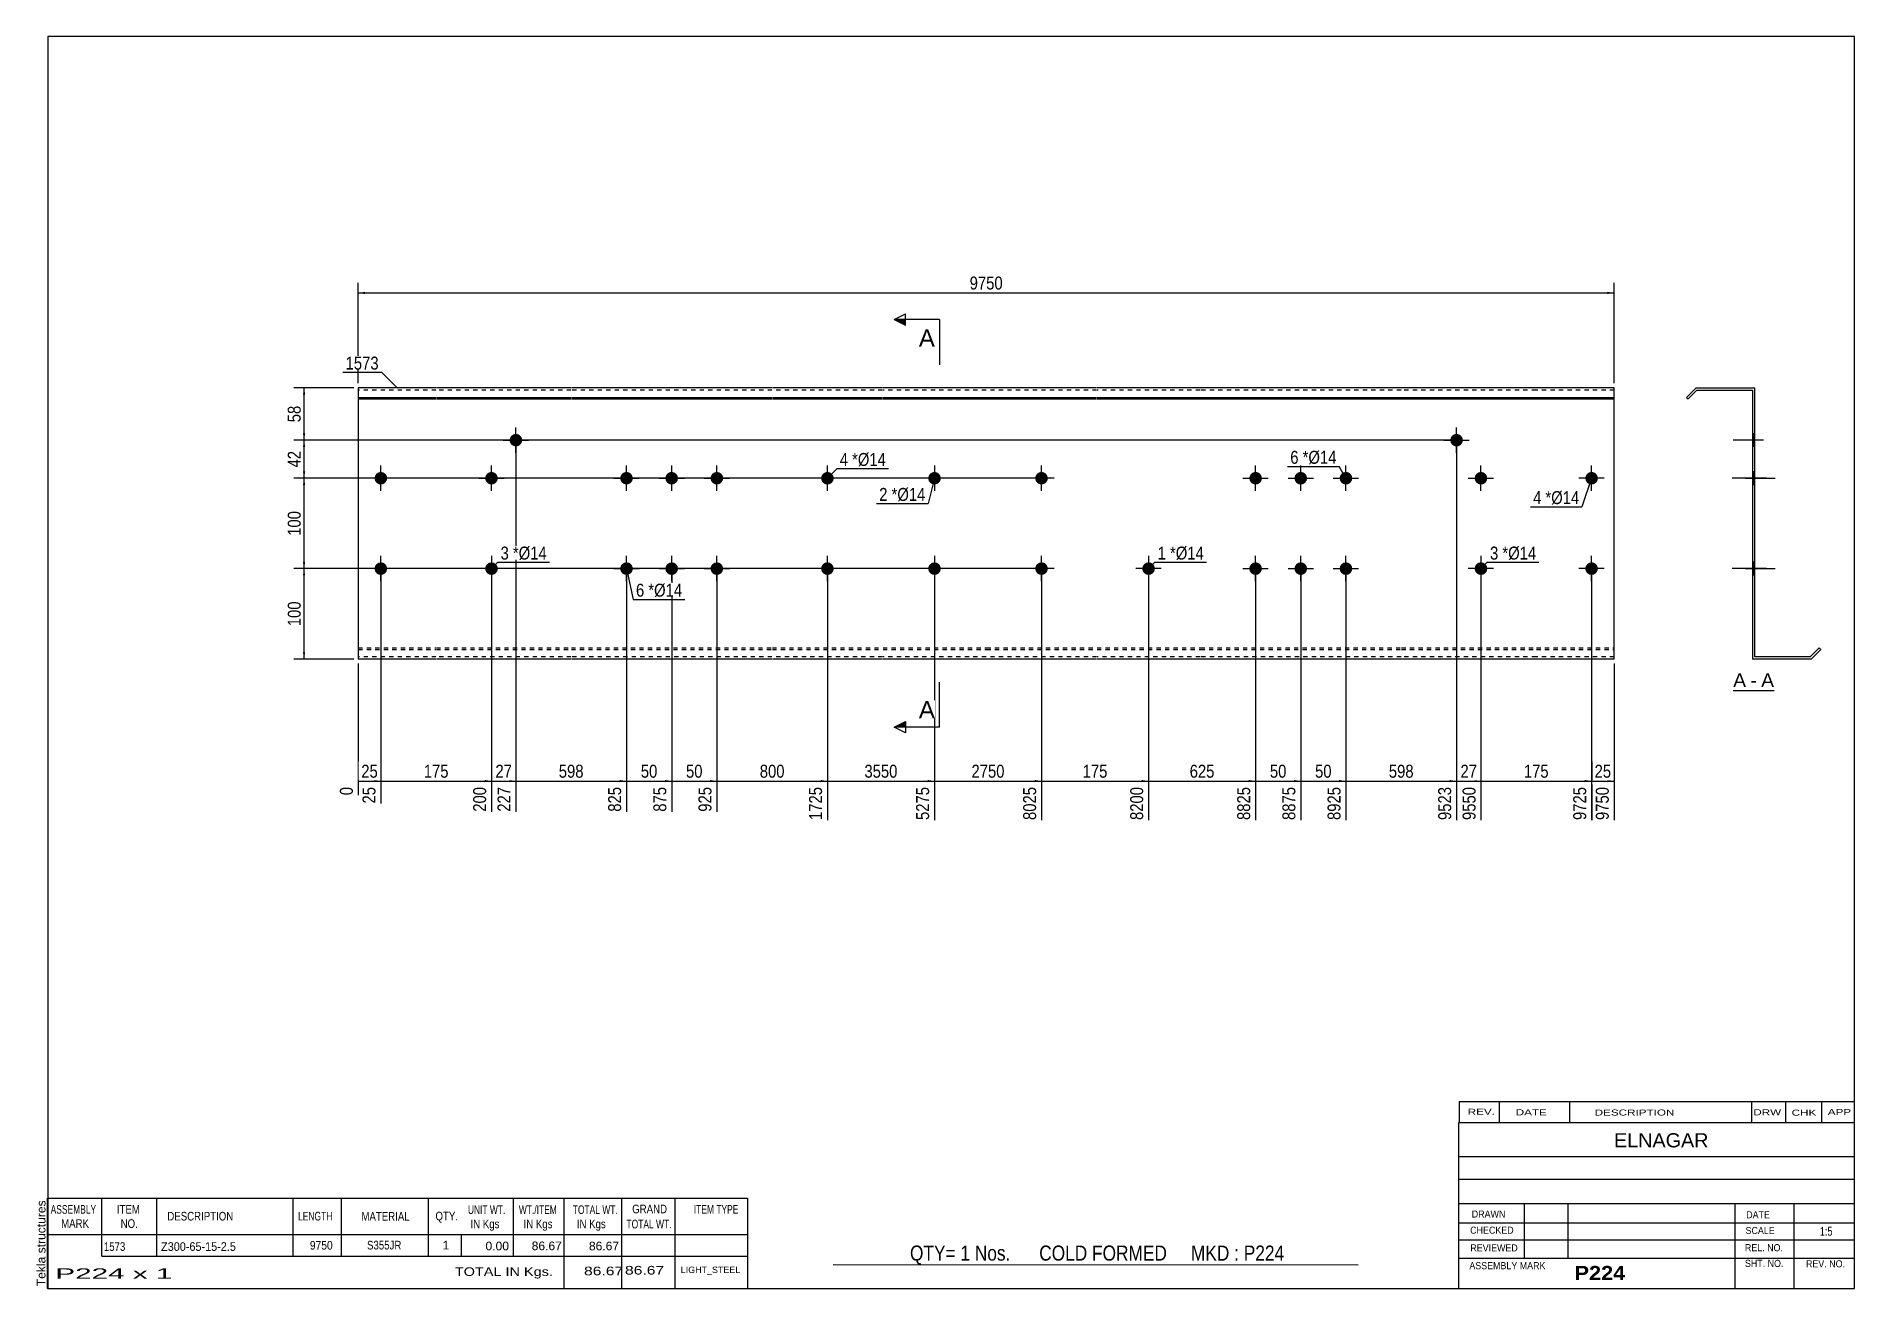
# Model space of a CAD drawing. Header units: millimetres. Extents: x -71 to 331, y -169 to 108.
import ezdxf

# ---------------------------------------------------------------- set-up
doc = ezdxf.new("R2010")
doc.units = ezdxf.units.MM
doc.linetypes.add('DXK_LINE_DOT1', pattern=[1.8814, 0.9407, -0.9407])
doc.styles.add('Arial', font='ARIAL.TTF', dxfattribs={"height": 0.2})
doc.styles.add('Arial Bold', font='ARIALBD.TTF', dxfattribs={"height": 0.2})
doc.styles.add('Arial Narrow', font='ARIALN.TTF', dxfattribs={"height": 0.2})

# ---------------------------------------------------------------- blocks, each defined once
blk = doc.blocks.new('Unknown-629085138-1893')
at = {"color": 5, "linetype": 'Continuous'}
for p, q in [((331.25, 107.75), (-68.75, 107.75)), ((-68.75, 107.75), (-68.75, -169.25)), ((331.25, -169.25), (331.25, 107.75)), ((-68.75, -169.25), (331.25, -169.25))]:
    blk.add_line(p, q, dxfattribs=at)
at = {"color": 174, "linetype": 'Continuous', "style": 'Arial'}
blk.add_text('Tekla structures', height=1.9102, rotation=90, dxfattribs=at).set_placement((-69.25, -168.75))
blk = doc.blocks.new('Unknown-629085138-12 - 1237')
at = {"color": 7, "linetype": 'Continuous'}
blk.add_line((304.37, -36.95), (313.4, -36.95), dxfattribs=at)
at = {"color": 0, "linetype": 'Continuous'}
blk.add_wipeout([(307.22, -36.2), (307.22, -33), (304.37, -33), (304.37, -36.2)], dxfattribs=at)
blk.add_wipeout([(309.6, -36.2), (309.6, -33), (308.18, -33), (308.18, -36.2)], dxfattribs=at)
at = {"color": 96, "linetype": 'Continuous', "style": 'Arial'}
blk.add_text('A', height=3.06, dxfattribs=at).set_placement((304.37, -36.2))
at = {"color": 0, "linetype": 'Continuous'}
blk.add_wipeout([(313.4, -36.2), (313.4, -33), (310.56, -33), (310.56, -36.2)], dxfattribs=at)
at = {"color": 96, "linetype": 'Continuous', "style": 'Arial'}
for s, p in [('-', (308.18, -36.2)), ('A', (310.56, -36.2))]:
    blk.add_text(s, height=3.06, dxfattribs=at).set_placement(p)
blk = doc.blocks.new('Bolt-629085138-1223 - 1203')
at = {"linetype": 'Continuous'}
for points in [[(57.98, 10, -1), (60.78, 10, -1)], [(67.98, 10, -1), (70.78, 10, -1)], [(77.98, 10, -1), (80.78, 10, -1)], [(57.98, -10, -1), (60.78, -10, -1)], [(67.98, -10, -1), (70.78, -10, -1)], [(77.98, -10, -1), (80.78, -10, -1)]]:
    blk.add_hatch(color=3, dxfattribs=at).paths.add_polyline_path(points)
at = {"color": 3, "linetype": 'Continuous'}
for p, q in [((59.38, 7.2), (59.38, 12.8)), ((69.38, 7.2), (69.38, 12.8)), ((79.38, 7.2), (79.38, 12.8)), ((56.58, 10), (62.18, 10)), ((66.58, 10), (72.18, 10)), ((76.58, 10), (82.18, 10)), ((59.38, -12.8), (59.38, -7.2)), ((69.38, -12.8), (69.38, -7.2)), ((79.38, -12.8), (79.38, -7.2)), ((56.58, -10), (62.18, -10)), ((66.58, -10), (72.18, -10)), ((76.58, -10), (82.18, -10))]:
    blk.add_line(p, q, dxfattribs=at)
blk = doc.blocks.new('Part-629085138-1218 - 1203')
at = {"color": 2, "linetype": 'Continuous'}
for p, q in [((0, 30), (0, -30)), ((17.19, 30), (0, 30)), ((47.08, 30), (17.29, 30)), ((91.57, 30), (47.18, 30)), ((116.06, 30), (91.67, 30)), ((138.96, 30), (116.16, 30)), ((163.45, 30), (139.06, 30)), ((186.35, 30), (163.55, 30)), ((230.83, 30), (186.45, 30)), ((260.72, 30), (230.93, 30)), ((278.02, 30), (260.82, 30)), ((278.02, 27.88), (278.02, 30)), ((0, 27.88), (17.19, 27.88)), ((0, 27.53), (17.19, 27.53)), ((17.29, 27.88), (47.08, 27.88)), ((17.29, 27.53), (47.08, 27.53)), ((47.18, 27.88), (91.57, 27.88)), ((47.18, 27.53), (91.57, 27.53)), ((91.67, 27.88), (116.06, 27.88)), ((91.67, 27.53), (116.06, 27.53)), ((116.16, 27.88), (138.96, 27.88)), ((116.16, 27.53), (138.96, 27.53)), ((139.06, 27.88), (163.45, 27.88)), ((139.06, 27.53), (163.45, 27.53)), ((163.55, 27.88), (186.35, 27.88)), ((163.55, 27.53), (186.35, 27.53)), ((186.45, 27.88), (230.83, 27.88)), ((186.45, 27.53), (230.83, 27.53)), ((230.93, 27.88), (260.72, 27.88)), ((230.93, 27.53), (260.72, 27.53)), ((260.82, 27.88), (278.02, 27.88)), ((260.82, 27.53), (278.02, 27.53)), ((278.02, -30), (278.02, 27.88)), ((17.19, -30), (0, -30)), ((47.08, -30), (17.29, -30)), ((91.57, -30), (47.18, -30)), ((116.06, -30), (91.67, -30)), ((138.96, -30), (116.16, -30)), ((163.45, -30), (139.06, -30)), ((186.35, -30), (163.55, -30)), ((230.83, -30), (186.45, -30)), ((260.72, -30), (230.93, -30)), ((278.02, -30), (260.82, -30))]:
    blk.add_line(p, q, dxfattribs=at)
at = {"color": 7, "linetype": 'DXK_LINE_DOT1'}
for p, q in [((17.19, 29.5), (0, 29.5)), ((47.08, 29.5), (17.29, 29.5)), ((91.57, 29.5), (47.18, 29.5)), ((116.06, 29.5), (91.67, 29.5)), ((138.96, 29.5), (116.16, 29.5)), ((163.45, 29.5), (139.06, 29.5)), ((186.35, 29.5), (163.55, 29.5)), ((230.83, 29.5), (186.45, 29.5)), ((260.72, 29.5), (230.93, 29.5)), ((278.02, 29.5), (260.82, 29.5)), ((0, -27.53), (17.19, -27.53)), ((0, -27.88), (17.19, -27.88)), ((17.29, -27.53), (47.08, -27.53)), ((17.29, -27.88), (47.08, -27.88)), ((47.18, -27.53), (91.57, -27.53)), ((47.18, -27.88), (91.57, -27.88)), ((91.67, -27.53), (116.06, -27.53)), ((91.67, -27.88), (116.06, -27.88)), ((116.16, -27.53), (138.96, -27.53)), ((116.16, -27.88), (138.96, -27.88)), ((139.06, -27.53), (163.45, -27.53)), ((139.06, -27.88), (163.45, -27.88)), ((163.55, -27.53), (186.35, -27.53)), ((163.55, -27.88), (186.35, -27.88)), ((186.45, -27.53), (230.83, -27.53)), ((186.45, -27.88), (230.83, -27.88)), ((230.93, -27.53), (260.72, -27.53)), ((230.93, -27.88), (260.72, -27.88)), ((260.82, -27.53), (278.02, -27.53)), ((260.82, -27.88), (278.02, -27.88)), ((17.19, -29.5), (0, -29.5)), ((47.08, -29.5), (17.29, -29.5)), ((91.57, -29.5), (47.18, -29.5)), ((116.06, -29.5), (91.67, -29.5)), ((138.96, -29.5), (116.16, -29.5)), ((163.45, -29.5), (139.06, -29.5)), ((186.35, -29.5), (163.55, -29.5)), ((230.83, -29.5), (186.45, -29.5)), ((260.72, -29.5), (230.93, -29.5)), ((278.02, -29.5), (260.82, -29.5))]:
    blk.add_line(p, q, dxfattribs=at)
blk = doc.blocks.new('Bolt-629085138-1219 - 1203')
at = {"linetype": 'Continuous'}
for points in [[(197.24, 10, -1), (200.04, 10, -1)], [(207.24, 10, -1), (210.04, 10, -1)], [(217.24, 10, -1), (220.04, 10, -1)], [(197.24, -10, -1), (200.04, -10, -1)], [(207.24, -10, -1), (210.04, -10, -1)], [(217.24, -10, -1), (220.04, -10, -1)]]:
    blk.add_hatch(color=3, dxfattribs=at).paths.add_polyline_path(points)
at = {"color": 3, "linetype": 'Continuous'}
for p, q in [((198.64, 7.2), (198.64, 12.8)), ((208.64, 7.2), (208.64, 12.8)), ((218.64, 7.2), (218.64, 12.8)), ((195.84, 10), (201.44, 10)), ((205.84, 10), (211.44, 10)), ((215.84, 10), (221.44, 10)), ((198.64, -12.8), (198.64, -7.2)), ((208.64, -12.8), (208.64, -7.2)), ((218.64, -12.8), (218.64, -7.2)), ((195.84, -10), (201.44, -10)), ((205.84, -10), (211.44, -10)), ((215.84, -10), (221.44, -10))]:
    blk.add_line(p, q, dxfattribs=at)
blk = doc.blocks.new('Bolt-629085138-1220 - 1203')
at = {"linetype": 'Continuous'}
blk.add_hatch(color=3, dxfattribs=at).paths.add_polyline_path([(241.73, 18.42, -1), (244.53, 18.42, -1)])
at = {"color": 3, "linetype": 'Continuous'}
for p, q in [((243.13, 15.62), (243.13, 21.22)), ((240.33, 18.42), (245.93, 18.42))]:
    blk.add_line(p, q, dxfattribs=at)
blk = doc.blocks.new('Bolt-629085138-1221 - 1203')
at = {"linetype": 'Continuous'}
blk.add_hatch(color=3, dxfattribs=at).paths.add_polyline_path([(247.13, 10, -1), (249.93, 10, -1)])
at = {"color": 3, "linetype": 'Continuous'}
for p, q in [((248.53, 7.2), (248.53, 12.8)), ((245.73, 10), (251.33, 10))]:
    blk.add_line(p, q, dxfattribs=at)
blk = doc.blocks.new('Bolt-629085138-1222 - 1203')
at = {"linetype": 'Continuous'}
blk.add_hatch(color=3, dxfattribs=at).paths.add_polyline_path([(176.35, -10, -1), (173.55, -10, -1)])
at = {"color": 3, "linetype": 'Continuous'}
for p, q in [((174.95, -7.2), (174.95, -12.8)), ((177.75, -10), (172.15, -10))]:
    blk.add_line(p, q, dxfattribs=at)
blk = doc.blocks.new('Bolt-629085138-1224 - 1203')
at = {"linetype": 'Continuous'}
blk.add_hatch(color=3, dxfattribs=at).paths.add_polyline_path([(33.49, 18.42, -1), (36.29, 18.42, -1)])
at = {"color": 3, "linetype": 'Continuous'}
for p, q in [((34.89, 15.62), (34.89, 21.22)), ((32.09, 18.42), (37.69, 18.42))]:
    blk.add_line(p, q, dxfattribs=at)
blk = doc.blocks.new('Bolt-629085138-1225 - 1203')
at = {"linetype": 'Continuous'}
blk.add_hatch(color=3, dxfattribs=at).paths.add_polyline_path([(30.89, -10, -1), (28.09, -10, -1)])
at = {"color": 3, "linetype": 'Continuous'}
for p, q in [((29.49, -7.2), (29.49, -12.8)), ((32.29, -10), (26.69, -10))]:
    blk.add_line(p, q, dxfattribs=at)
blk = doc.blocks.new('Bolt-629085138-1226 - 1203')
at = {"linetype": 'Continuous'}
blk.add_hatch(color=3, dxfattribs=at).paths.add_polyline_path([(28.09, 10, -1), (30.89, 10, -1)])
at = {"color": 3, "linetype": 'Continuous'}
for p, q in [((29.49, 7.2), (29.49, 12.8)), ((26.69, 10), (32.29, 10))]:
    blk.add_line(p, q, dxfattribs=at)
blk = doc.blocks.new('Bolt-629085138-1227 - 1203')
at = {"linetype": 'Continuous'}
for points in [[(3.6, 10, -1), (6.4, 10, -1)], [(102.46, 10, -1), (105.26, 10, -1)]]:
    blk.add_hatch(color=3, dxfattribs=at).paths.add_polyline_path(points)
at = {"color": 3, "linetype": 'Continuous'}
for p, q in [((5, 7.2), (5, 12.8)), ((103.86, 7.2), (103.86, 12.8)), ((7.8, 10), (2.2, 10)), ((106.66, 10), (101.06, 10))]:
    blk.add_line(p, q, dxfattribs=at)
blk = doc.blocks.new('Bolt-629085138-1228 - 1203')
at = {"linetype": 'Continuous'}
for points in [[(3.6, -10, -1), (6.4, -10, -1)], [(102.46, -10, -1), (105.26, -10, -1)]]:
    blk.add_hatch(color=3, dxfattribs=at).paths.add_polyline_path(points)
at = {"color": 3, "linetype": 'Continuous'}
for p, q in [((5, -12.8), (5, -7.2)), ((103.86, -12.8), (103.86, -7.2)), ((7.8, -10), (2.2, -10)), ((106.66, -10), (101.06, -10))]:
    blk.add_line(p, q, dxfattribs=at)
blk = doc.blocks.new('Bolt-629085138-1229 - 1203')
at = {"linetype": 'Continuous'}
blk.add_hatch(color=3, dxfattribs=at).paths.add_polyline_path([(249.93, -10, -1), (247.13, -10, -1)])
at = {"color": 3, "linetype": 'Continuous'}
for p, q in [((248.53, -7.2), (248.53, -12.8)), ((251.33, -10), (245.73, -10))]:
    blk.add_line(p, q, dxfattribs=at)
blk = doc.blocks.new('Bolt-629085138-1230 - 1203')
at = {"linetype": 'Continuous'}
for points in [[(149.85, 10, -1), (152.65, 10, -1)], [(271.62, 10, -1), (274.42, 10, -1)]]:
    blk.add_hatch(color=3, dxfattribs=at).paths.add_polyline_path(points)
at = {"color": 3, "linetype": 'Continuous'}
for p, q in [((151.25, 7.2), (151.25, 12.8)), ((273.02, 7.2), (273.02, 12.8)), ((154.05, 10), (148.45, 10)), ((275.82, 10), (270.22, 10))]:
    blk.add_line(p, q, dxfattribs=at)
blk = doc.blocks.new('Bolt-629085138-1231 - 1203')
at = {"linetype": 'Continuous'}
for points in [[(149.85, -10, -1), (152.65, -10, -1)], [(271.62, -10, -1), (274.42, -10, -1)]]:
    blk.add_hatch(color=3, dxfattribs=at).paths.add_polyline_path(points)
at = {"color": 3, "linetype": 'Continuous'}
for p, q in [((151.25, -12.8), (151.25, -7.2)), ((273.02, -12.8), (273.02, -7.2)), ((154.05, -10), (148.45, -10)), ((275.82, -10), (270.22, -10))]:
    blk.add_line(p, q, dxfattribs=at)
blk = doc.blocks.new('Bolt-629085138-1232 - 1203')
at = {"linetype": 'Continuous'}
for points in [[(128.96, 10, -1), (126.16, 10, -1)], [(128.96, -10, -1), (126.16, -10, -1)]]:
    blk.add_hatch(color=3, dxfattribs=at).paths.add_polyline_path(points)
at = {"color": 3, "linetype": 'Continuous'}
for p, q in [((127.56, 12.8), (127.56, 7.2)), ((130.36, 10), (124.76, 10)), ((127.56, -7.2), (127.56, -12.8)), ((130.36, -10), (124.76, -10))]:
    blk.add_line(p, q, dxfattribs=at)
blk = doc.blocks.new('Bolt-629085138-1240 - 1237')
at = {"linetype": 'Continuous'}
for points in [[(308.64, 11.4), (308.64, 8.6), (309.14, 8.6), (309.14, 11.4)], [(308.64, 11.4), (308.64, 8.6), (309.14, 8.6), (309.14, 11.4)], [(308.64, 11.4), (308.64, 8.6), (309.14, 8.6), (309.14, 11.4)], [(308.64, -8.6), (308.64, -11.4), (309.14, -11.4), (309.14, -8.6)], [(308.64, -8.6), (308.64, -11.4), (309.14, -11.4), (309.14, -8.6)], [(308.64, -8.6), (308.64, -11.4), (309.14, -11.4), (309.14, -8.6)]]:
    blk.add_hatch(color=3, dxfattribs=at).paths.add_polyline_path(points)
at = {"color": 3, "linetype": 'Continuous'}
for p, q in [((311.74, 10), (304.14, 10)), ((311.74, 10), (304.14, 10)), ((311.74, 10), (304.14, 10)), ((309.14, 11.4), (308.64, 11.4)), ((309.14, 11.4), (308.64, 11.4)), ((309.14, 11.4), (308.64, 11.4)), ((309.14, 8.6), (308.64, 8.6)), ((309.14, 8.6), (308.64, 8.6)), ((309.14, 8.6), (308.64, 8.6)), ((311.74, -10), (304.14, -10)), ((311.74, -10), (304.14, -10)), ((311.74, -10), (304.14, -10)), ((309.14, -8.6), (308.64, -8.6)), ((309.14, -8.6), (308.64, -8.6)), ((309.14, -8.6), (308.64, -8.6)), ((309.14, -11.4), (308.64, -11.4)), ((309.14, -11.4), (308.64, -11.4)), ((309.14, -11.4), (308.64, -11.4))]:
    blk.add_line(p, q, dxfattribs=at)
blk = doc.blocks.new('Part-629085138-1239 - 1237')
at = {"color": 2, "linetype": 'Continuous'}
for p, q in [((296.14, 30), (294.02, 27.88)), ((294.37, 27.53), (296.34, 29.5)), ((296.14, 30), (309.14, 30)), ((296.34, 29.5), (308.64, 29.5)), ((308.64, 29.5), (308.64, -30)), ((309.14, -29.5), (309.14, 30)), ((294.02, 27.88), (294.37, 27.53)), ((323.4, -27.53), (321.43, -29.5)), ((321.64, -30), (323.76, -27.88)), ((323.76, -27.88), (323.4, -27.53)), ((321.64, -30), (308.64, -30)), ((321.43, -29.5), (309.14, -29.5))]:
    blk.add_line(p, q, dxfattribs=at)
blk = doc.blocks.new('Bolt-629085138-1241 - 1237')
at = {"linetype": 'Continuous'}
blk.add_hatch(color=3, dxfattribs=at).paths.add_polyline_path([(308.64, 19.82), (308.64, 17.02), (309.14, 17.02), (309.14, 19.82)])
at = {"color": 3, "linetype": 'Continuous'}
for p, q in [((311.04, 18.42), (304.44, 18.42)), ((309.14, 19.82), (308.64, 19.82)), ((309.14, 17.02), (308.64, 17.02))]:
    blk.add_line(p, q, dxfattribs=at)
blk = doc.blocks.new('Bolt-629085138-1242 - 1237')
at = {"linetype": 'Continuous'}
blk.add_hatch(color=3, dxfattribs=at).paths.add_polyline_path([(308.64, 11.4), (308.64, 8.6), (309.14, 8.6), (309.14, 11.4)])
at = {"color": 3, "linetype": 'Continuous'}
for p, q in [((311.04, 10), (304.44, 10)), ((309.14, 11.4), (308.64, 11.4)), ((309.14, 8.6), (308.64, 8.6))]:
    blk.add_line(p, q, dxfattribs=at)
blk = doc.blocks.new('Bolt-629085138-1243 - 1237')
at = {"linetype": 'Continuous'}
blk.add_hatch(color=3, dxfattribs=at).paths.add_polyline_path([(309.14, -11.4), (309.14, -8.6), (308.64, -8.6), (308.64, -11.4)])
at = {"color": 3, "linetype": 'Continuous'}
for p, q in [((309.14, -8.6), (308.64, -8.6)), ((310.74, -10), (308.64, -10)), ((309.14, -11.4), (308.64, -11.4))]:
    blk.add_line(p, q, dxfattribs=at)
blk = doc.blocks.new('Bolt-629085138-1244 - 1237')
at = {"linetype": 'Continuous'}
for points in [[(308.64, 11.4), (308.64, 8.6), (309.14, 8.6), (309.14, 11.4)], [(308.64, 11.4), (308.64, 8.6), (309.14, 8.6), (309.14, 11.4)], [(308.64, 11.4), (308.64, 8.6), (309.14, 8.6), (309.14, 11.4)], [(308.64, -8.6), (308.64, -11.4), (309.14, -11.4), (309.14, -8.6)], [(308.64, -8.6), (308.64, -11.4), (309.14, -11.4), (309.14, -8.6)], [(308.64, -8.6), (308.64, -11.4), (309.14, -11.4), (309.14, -8.6)]]:
    blk.add_hatch(color=3, dxfattribs=at).paths.add_polyline_path(points)
at = {"color": 3, "linetype": 'Continuous'}
for p, q in [((311.74, 10), (304.14, 10)), ((311.74, 10), (304.14, 10)), ((311.74, 10), (304.14, 10)), ((309.14, 11.4), (308.64, 11.4)), ((309.14, 11.4), (308.64, 11.4)), ((309.14, 11.4), (308.64, 11.4)), ((309.14, 8.6), (308.64, 8.6)), ((309.14, 8.6), (308.64, 8.6)), ((309.14, 8.6), (308.64, 8.6)), ((311.74, -10), (304.14, -10)), ((311.74, -10), (304.14, -10)), ((311.74, -10), (304.14, -10)), ((309.14, -8.6), (308.64, -8.6)), ((309.14, -8.6), (308.64, -8.6)), ((309.14, -8.6), (308.64, -8.6)), ((309.14, -11.4), (308.64, -11.4)), ((309.14, -11.4), (308.64, -11.4)), ((309.14, -11.4), (308.64, -11.4))]:
    blk.add_line(p, q, dxfattribs=at)
blk = doc.blocks.new('Bolt-629085138-1245 - 1237')
at = {"linetype": 'Continuous'}
blk.add_hatch(color=3, dxfattribs=at).paths.add_polyline_path([(308.64, 19.82), (308.64, 17.02), (309.14, 17.02), (309.14, 19.82)])
at = {"color": 3, "linetype": 'Continuous'}
for p, q in [((310.99, 18.42), (304.39, 18.42)), ((309.14, 19.82), (308.64, 19.82)), ((309.14, 17.02), (308.64, 17.02))]:
    blk.add_line(p, q, dxfattribs=at)
blk = doc.blocks.new('Bolt-629085138-1246 - 1237')
at = {"linetype": 'Continuous'}
blk.add_hatch(color=3, dxfattribs=at).paths.add_polyline_path([(309.14, -11.4), (309.14, -8.6), (308.64, -8.6), (308.64, -11.4)])
at = {"color": 3, "linetype": 'Continuous'}
for p, q in [((309.14, -8.6), (308.64, -8.6)), ((310.74, -10), (308.64, -10)), ((309.14, -11.4), (308.64, -11.4))]:
    blk.add_line(p, q, dxfattribs=at)
blk = doc.blocks.new('Bolt-629085138-1247 - 1237')
at = {"linetype": 'Continuous'}
blk.add_hatch(color=3, dxfattribs=at).paths.add_polyline_path([(308.64, 11.4), (308.64, 8.6), (309.14, 8.6), (309.14, 11.4)])
at = {"color": 3, "linetype": 'Continuous'}
for p, q in [((310.99, 10), (304.39, 10)), ((309.14, 11.4), (308.64, 11.4)), ((309.14, 8.6), (308.64, 8.6))]:
    blk.add_line(p, q, dxfattribs=at)
blk = doc.blocks.new('Bolt-629085138-1248 - 1237')
at = {"linetype": 'Continuous'}
blk.add_hatch(color=3, dxfattribs=at).paths.add_polyline_path([(308.64, 11.4), (308.64, 8.6), (309.14, 8.6), (309.14, 11.4)])
blk.add_hatch(color=3, dxfattribs=at).paths.add_polyline_path([(308.64, 11.4), (308.64, 8.6), (309.14, 8.6), (309.14, 11.4)])
at = {"color": 3, "linetype": 'Continuous'}
for p, q in [((307.04, 10), (313.64, 10)), ((307.04, 10), (313.64, 10)), ((308.64, 11.4), (309.14, 11.4)), ((308.64, 11.4), (309.14, 11.4)), ((308.64, 8.6), (309.14, 8.6)), ((308.64, 8.6), (309.14, 8.6))]:
    blk.add_line(p, q, dxfattribs=at)
blk = doc.blocks.new('Bolt-629085138-1249 - 1237')
at = {"linetype": 'Continuous'}
blk.add_hatch(color=3, dxfattribs=at).paths.add_polyline_path([(308.64, -8.6), (308.64, -11.4), (309.14, -11.4), (309.14, -8.6)])
blk.add_hatch(color=3, dxfattribs=at).paths.add_polyline_path([(308.64, -8.6), (308.64, -11.4), (309.14, -11.4), (309.14, -8.6)])
at = {"color": 3, "linetype": 'Continuous'}
for p, q in [((307.04, -10), (313.64, -10)), ((307.04, -10), (313.64, -10)), ((308.64, -8.6), (309.14, -8.6)), ((308.64, -8.6), (309.14, -8.6)), ((308.64, -11.4), (309.14, -11.4)), ((308.64, -11.4), (309.14, -11.4))]:
    blk.add_line(p, q, dxfattribs=at)
blk = doc.blocks.new('Bolt-629085138-1250 - 1237')
at = {"linetype": 'Continuous'}
blk.add_hatch(color=3, dxfattribs=at).paths.add_polyline_path([(309.14, -11.4), (309.14, -8.6), (308.64, -8.6), (308.64, -11.4)])
at = {"color": 3, "linetype": 'Continuous'}
for p, q in [((309.14, -8.6), (308.64, -8.6)), ((310.74, -10), (308.64, -10)), ((309.14, -11.4), (308.64, -11.4))]:
    blk.add_line(p, q, dxfattribs=at)
blk = doc.blocks.new('Bolt-629085138-1251 - 1237')
at = {"linetype": 'Continuous'}
blk.add_hatch(color=3, dxfattribs=at).paths.add_polyline_path([(308.64, 11.4), (308.64, 8.6), (309.14, 8.6), (309.14, 11.4)])
blk.add_hatch(color=3, dxfattribs=at).paths.add_polyline_path([(308.64, 11.4), (308.64, 8.6), (309.14, 8.6), (309.14, 11.4)])
at = {"color": 3, "linetype": 'Continuous'}
for p, q in [((307.04, 10), (313.64, 10)), ((307.04, 10), (313.64, 10)), ((308.64, 11.4), (309.14, 11.4)), ((308.64, 11.4), (309.14, 11.4)), ((308.64, 8.6), (309.14, 8.6)), ((308.64, 8.6), (309.14, 8.6))]:
    blk.add_line(p, q, dxfattribs=at)
blk = doc.blocks.new('Bolt-629085138-1252 - 1237')
at = {"linetype": 'Continuous'}
blk.add_hatch(color=3, dxfattribs=at).paths.add_polyline_path([(308.64, -8.6), (308.64, -11.4), (309.14, -11.4), (309.14, -8.6)])
blk.add_hatch(color=3, dxfattribs=at).paths.add_polyline_path([(308.64, -8.6), (308.64, -11.4), (309.14, -11.4), (309.14, -8.6)])
at = {"color": 3, "linetype": 'Continuous'}
for p, q in [((307.04, -10), (313.64, -10)), ((307.04, -10), (313.64, -10)), ((308.64, -8.6), (309.14, -8.6)), ((308.64, -8.6), (309.14, -8.6)), ((308.64, -11.4), (309.14, -11.4)), ((308.64, -11.4), (309.14, -11.4))]:
    blk.add_line(p, q, dxfattribs=at)
blk = doc.blocks.new('Bolt-629085138-1253 - 1237')
at = {"linetype": 'Continuous'}
for points in [[(309.14, 8.6), (309.14, 11.4), (308.64, 11.4), (308.64, 8.6)], [(309.14, -11.4), (309.14, -8.6), (308.64, -8.6), (308.64, -11.4)]]:
    blk.add_hatch(color=3, dxfattribs=at).paths.add_polyline_path(points)
at = {"color": 3, "linetype": 'Continuous'}
for p, q in [((309.14, 10), (304.64, 10)), ((309.14, 11.4), (308.64, 11.4)), ((309.14, 8.6), (308.64, 8.6)), ((309.14, -10), (304.64, -10)), ((309.14, -8.6), (308.64, -8.6)), ((309.14, -11.4), (308.64, -11.4))]:
    blk.add_line(p, q, dxfattribs=at)
blk = doc.blocks.new('StraightDimension-629085138-1279 - 1203')
at = {"linetype": 'Continuous'}
blk.add_hatch(color=7, dxfattribs=at).paths.add_polyline_path([(67.88, -56.75), (69.38, -57), (67.88, -57.25)])
at = {"color": 7, "linetype": 'Continuous'}
for p, q in [((59.38, -11), (59.38, -63.78)), ((69.38, -11), (69.38, -63.78)), ((59.38, -57), (69.38, -57))]:
    blk.add_line(p, q, dxfattribs=at)
at = {"color": 0}
blk.add_wipeout([(66.8, -56.85), (66.8, -52.65), (61.95, -52.65), (61.95, -56.85)], dxfattribs=at)
at = {"color": 0, "linetype": 'Continuous'}
blk.add_wipeout([(68.78, -57.7), (64.58, -57.7), (64.58, -64.38), (68.78, -64.38)], dxfattribs=at)
at = {"color": 3, "style": 'Arial Narrow'}
blk.add_text('50', height=2.863, dxfattribs=at).set_placement((62.55, -56.25))
at = {"color": 3, "linetype": 'Continuous', "style": 'Arial Narrow'}
blk.add_text('875', height=2.863, rotation=90.0002, dxfattribs=at).set_placement((68.18, -63.78))
blk = doc.blocks.new('StraightDimension-629085138-1348 - 1203')
at = {"linetype": 'Continuous'}
for points in [[(-12.25, 28.5), (-12, 30), (-11.75, 28.5)], [(-11.75, 19.92), (-12, 18.42), (-12.25, 19.92)]]:
    blk.add_hatch(color=7, dxfattribs=at).paths.add_polyline_path(points)
at = {"color": 7, "linetype": 'Continuous'}
for p, q in [((-1, 30), (-14.25, 30)), ((-12, 18.42), (-12, 30)), ((242.13, 18.42), (-14.25, 18.42))]:
    blk.add_line(p, q, dxfattribs=at)
at = {"color": 0}
blk.add_wipeout([(-12.15, 26.64), (-16.35, 26.64), (-16.35, 21.78), (-12.15, 21.78)], dxfattribs=at)
at = {"color": 3, "style": 'Arial Narrow'}
blk.add_text('58', height=2.863, rotation=90.0002, dxfattribs=at).set_placement((-12.75, 22.38))
blk = doc.blocks.new('StraightDimension-629085138-1283 - 1203')
at = {"linetype": 'Continuous'}
blk.add_hatch(color=7, dxfattribs=at).paths.add_polyline_path([(3.5, -56.75), (5, -57), (3.5, -57.25)])
at = {"color": 7, "linetype": 'Continuous'}
for p, q in [((5, -11), (5, -61.96)), ((0, -31), (0, -60.13)), ((0, -57), (5, -57))]:
    blk.add_line(p, q, dxfattribs=at)
at = {"color": 0}
blk.add_wipeout([(4.93, -56.85), (4.93, -52.65), (0.07, -52.65), (0.07, -56.85)], dxfattribs=at)
at = {"color": 0, "linetype": 'Continuous'}
blk.add_wipeout([(4.4, -57.7), (0.2, -57.7), (0.2, -62.56), (4.4, -62.56)], dxfattribs=at)
blk.add_wipeout([(-0.6, -57.7), (-4.8, -57.7), (-4.8, -60.73), (-0.6, -60.73)], dxfattribs=at)
at = {"color": 3, "style": 'Arial Narrow'}
blk.add_text('25', height=2.863, dxfattribs=at).set_placement((0.67, -56.25))
at = {"color": 3, "linetype": 'Continuous', "style": 'Arial Narrow'}
for s, height, p in [('0', 2.86, (-1.2, -60.13)), ('25', 2.863, (3.8, -61.96))]:
    blk.add_text(s, height=height, rotation=90.0002, dxfattribs=at).set_placement(p)
blk = doc.blocks.new('StraightDimension-629085138-1282 - 1203')
at = {"linetype": 'Continuous'}
blk.add_hatch(color=7, dxfattribs=at).paths.add_polyline_path([(27.99, -56.75), (29.49, -57), (27.99, -57.25)])
at = {"color": 7, "linetype": 'Continuous'}
for p, q in [((5, -11), (5, -61.96)), ((29.49, -11), (29.49, -63.78)), ((5, -57), (29.49, -57))]:
    blk.add_line(p, q, dxfattribs=at)
at = {"color": 0}
blk.add_wipeout([(20.59, -56.85), (20.59, -52.65), (13.9, -52.65), (13.9, -56.85)], dxfattribs=at)
at = {"color": 0, "linetype": 'Continuous'}
blk.add_wipeout([(28.89, -57.7), (24.69, -57.7), (24.69, -64.38), (28.89, -64.38)], dxfattribs=at)
at = {"color": 3, "style": 'Arial Narrow'}
blk.add_text('175', height=2.863, dxfattribs=at).set_placement((14.5, -56.25))
at = {"color": 3, "linetype": 'Continuous', "style": 'Arial Narrow'}
blk.add_text('200', height=2.863, rotation=90.0002, dxfattribs=at).set_placement((28.29, -63.78))
blk = doc.blocks.new('StraightDimension-629085138-1350 - 1203')
at = {"linetype": 'Continuous'}
for points in [[(-12.25, 8.5), (-12, 10), (-11.75, 8.5)], [(-11.75, -8.5), (-12, -10), (-12.25, -8.5)]]:
    blk.add_hatch(color=7, dxfattribs=at).paths.add_polyline_path(points)
at = {"color": 7, "linetype": 'Continuous'}
for p, q in [((150.25, 10), (-14.25, 10)), ((-12, -10), (-12, 10)), ((150.25, -10), (-14.25, -10))]:
    blk.add_line(p, q, dxfattribs=at)
at = {"color": 0}
blk.add_wipeout([(-12.15, 3.34), (-16.35, 3.34), (-16.35, -3.34), (-12.15, -3.34)], dxfattribs=at)
at = {"color": 3, "style": 'Arial Narrow'}
blk.add_text('100', height=2.863, rotation=90.0002, dxfattribs=at).set_placement((-12.75, -2.74))
blk = doc.blocks.new('StraightDimension-629085138-1280 - 1203')
at = {"linetype": 'Continuous'}
blk.add_hatch(color=7, dxfattribs=at).paths.add_polyline_path([(57.88, -56.75), (59.38, -57), (57.88, -57.25)])
at = {"color": 7, "linetype": 'Continuous'}
for p, q in [((34.89, 17.42), (34.89, -63.78)), ((59.38, -11), (59.38, -63.78)), ((34.89, -57), (59.38, -57))]:
    blk.add_line(p, q, dxfattribs=at)
at = {"color": 0}
blk.add_wipeout([(50.47, -56.85), (50.47, -52.65), (43.79, -52.65), (43.79, -56.85)], dxfattribs=at)
at = {"color": 0, "linetype": 'Continuous'}
blk.add_wipeout([(58.78, -57.7), (54.58, -57.7), (54.58, -64.38), (58.78, -64.38)], dxfattribs=at)
at = {"color": 3, "style": 'Arial Narrow'}
blk.add_text('598', height=2.863, dxfattribs=at).set_placement((44.39, -56.25))
at = {"color": 3, "linetype": 'Continuous', "style": 'Arial Narrow'}
blk.add_text('825', height=2.863, rotation=90.0002, dxfattribs=at).set_placement((58.18, -63.78))
blk = doc.blocks.new('StraightDimension-629085138-1351 - 1203')
at = {"linetype": 'Continuous'}
for points in [[(-12.25, -11.5), (-12, -10), (-11.75, -11.5)], [(-11.75, -28.5), (-12, -30), (-12.25, -28.5)]]:
    blk.add_hatch(color=7, dxfattribs=at).paths.add_polyline_path(points)
at = {"color": 7, "linetype": 'Continuous'}
for p, q in [((150.25, -10), (-14.25, -10)), ((-12, -30), (-12, -10)), ((-1, -30), (-14.25, -30))]:
    blk.add_line(p, q, dxfattribs=at)
at = {"color": 0}
blk.add_wipeout([(-12.15, -16.66), (-16.35, -16.66), (-16.35, -23.34), (-12.15, -23.34)], dxfattribs=at)
at = {"color": 3, "style": 'Arial Narrow'}
blk.add_text('100', height=2.863, rotation=90.0002, dxfattribs=at).set_placement((-12.75, -22.74))
blk = doc.blocks.new('StraightDimension-629085138-1272 - 1203')
at = {"linetype": 'Continuous'}
blk.add_hatch(color=7, dxfattribs=at).paths.add_polyline_path([(207.14, -56.75), (208.64, -57), (207.14, -57.25)])
at = {"color": 7, "linetype": 'Continuous'}
for p, q in [((198.64, -11), (198.64, -65.61)), ((208.64, -11), (208.64, -65.61)), ((198.64, -57), (208.64, -57))]:
    blk.add_line(p, q, dxfattribs=at)
at = {"color": 0}
blk.add_wipeout([(206.07, -56.85), (206.07, -52.65), (201.21, -52.65), (201.21, -56.85)], dxfattribs=at)
at = {"color": 0, "linetype": 'Continuous'}
blk.add_wipeout([(208.04, -57.7), (203.84, -57.7), (203.84, -66.21), (208.04, -66.21)], dxfattribs=at)
at = {"color": 3, "style": 'Arial Narrow'}
blk.add_text('50', height=2.863, dxfattribs=at).set_placement((201.81, -56.25))
at = {"color": 3, "linetype": 'Continuous', "style": 'Arial Narrow'}
blk.add_text('8875', height=2.863, rotation=90.0002, dxfattribs=at).set_placement((207.44, -65.61))
blk = doc.blocks.new('StraightDimension-629085138-1267 - 1203')
at = {"linetype": 'Continuous'}
blk.add_hatch(color=7, dxfattribs=at).paths.add_polyline_path([(276.52, -56.75), (278.02, -57), (276.52, -57.25)])
at = {"color": 7, "linetype": 'Continuous'}
for p, q in [((273.02, -11), (273.02, -65.61)), ((278.02, -31), (278.02, -65.61)), ((273.02, -57), (278.02, -57))]:
    blk.add_line(p, q, dxfattribs=at)
at = {"color": 0}
blk.add_wipeout([(277.94, -56.85), (277.94, -52.65), (273.09, -52.65), (273.09, -56.85)], dxfattribs=at)
at = {"color": 0, "linetype": 'Continuous'}
blk.add_wipeout([(277.42, -57.7), (273.22, -57.7), (273.22, -66.21), (277.42, -66.21)], dxfattribs=at)
at = {"color": 3, "style": 'Arial Narrow'}
blk.add_text('25', height=2.863, dxfattribs=at).set_placement((273.69, -56.25))
at = {"color": 3, "linetype": 'Continuous', "style": 'Arial Narrow'}
blk.add_text('9750', height=2.863, rotation=90.0002, dxfattribs=at).set_placement((276.82, -65.61))
blk = doc.blocks.new('StraightDimension-629085138-1268 - 1203')
at = {"linetype": 'Continuous'}
blk.add_hatch(color=7, dxfattribs=at).paths.add_polyline_path([(271.52, -56.75), (273.02, -57), (271.52, -57.25)])
at = {"color": 7, "linetype": 'Continuous'}
for p, q in [((248.53, -11), (248.53, -65.61)), ((273.02, -11), (273.02, -65.61)), ((248.53, -57), (273.02, -57))]:
    blk.add_line(p, q, dxfattribs=at)
at = {"color": 0}
blk.add_wipeout([(264.11, -56.85), (264.11, -52.65), (257.43, -52.65), (257.43, -56.85)], dxfattribs=at)
at = {"color": 0, "linetype": 'Continuous'}
blk.add_wipeout([(272.42, -57.7), (268.22, -57.7), (268.22, -66.21), (272.42, -66.21)], dxfattribs=at)
at = {"color": 3, "style": 'Arial Narrow'}
blk.add_text('175', height=2.863, dxfattribs=at).set_placement((258.03, -56.25))
at = {"color": 3, "linetype": 'Continuous', "style": 'Arial Narrow'}
blk.add_text('9725', height=2.863, rotation=90.0002, dxfattribs=at).set_placement((271.82, -65.61))
blk = doc.blocks.new('StraightDimension-629085138-1269 - 1203')
at = {"linetype": 'Continuous'}
blk.add_hatch(color=7, dxfattribs=at).paths.add_polyline_path([(247.03, -56.75), (248.53, -57), (247.03, -57.25)])
at = {"color": 7, "linetype": 'Continuous'}
for p, q in [((243.13, 17.42), (243.13, -65.61)), ((248.53, -11), (248.53, -65.61)), ((243.13, -57), (248.53, -57))]:
    blk.add_line(p, q, dxfattribs=at)
at = {"color": 0}
blk.add_wipeout([(248.26, -56.85), (248.26, -52.65), (243.4, -52.65), (243.4, -56.85)], dxfattribs=at)
at = {"color": 0, "linetype": 'Continuous'}
blk.add_wipeout([(247.93, -57.7), (243.73, -57.7), (243.73, -66.21), (247.93, -66.21)], dxfattribs=at)
at = {"color": 3, "style": 'Arial Narrow'}
blk.add_text('27', height=2.863, dxfattribs=at).set_placement((244, -56.25))
at = {"color": 3, "linetype": 'Continuous', "style": 'Arial Narrow'}
blk.add_text('9550', height=2.863, rotation=90.0002, dxfattribs=at).set_placement((247.33, -65.61))
blk = doc.blocks.new('StraightDimension-629085138-1270 - 1203')
at = {"linetype": 'Continuous'}
blk.add_hatch(color=7, dxfattribs=at).paths.add_polyline_path([(241.63, -56.75), (243.13, -57), (241.63, -57.25)])
at = {"color": 7, "linetype": 'Continuous'}
for p, q in [((243.13, 17.42), (243.13, -65.61)), ((218.64, -11), (218.64, -65.61)), ((218.64, -57), (243.13, -57))]:
    blk.add_line(p, q, dxfattribs=at)
at = {"color": 0}
blk.add_wipeout([(234.23, -56.85), (234.23, -52.65), (227.54, -52.65), (227.54, -56.85)], dxfattribs=at)
at = {"color": 0, "linetype": 'Continuous'}
blk.add_wipeout([(242.53, -57.7), (238.33, -57.7), (238.33, -66.21), (242.53, -66.21)], dxfattribs=at)
at = {"color": 3, "style": 'Arial Narrow'}
blk.add_text('598', height=2.863, dxfattribs=at).set_placement((228.14, -56.25))
at = {"color": 3, "linetype": 'Continuous', "style": 'Arial Narrow'}
blk.add_text('9523', height=2.863, rotation=90.0002, dxfattribs=at).set_placement((241.93, -65.61))
blk = doc.blocks.new('StraightDimension-629085138-1271 - 1203')
at = {"linetype": 'Continuous'}
blk.add_hatch(color=7, dxfattribs=at).paths.add_polyline_path([(217.14, -56.75), (218.64, -57), (217.14, -57.25)])
at = {"color": 7, "linetype": 'Continuous'}
for p, q in [((208.64, -11), (208.64, -65.61)), ((218.64, -11), (218.64, -65.61)), ((208.64, -57), (218.64, -57))]:
    blk.add_line(p, q, dxfattribs=at)
at = {"color": 0}
blk.add_wipeout([(216.07, -56.85), (216.07, -52.65), (211.21, -52.65), (211.21, -56.85)], dxfattribs=at)
at = {"color": 0, "linetype": 'Continuous'}
blk.add_wipeout([(218.04, -57.7), (213.84, -57.7), (213.84, -66.21), (218.04, -66.21)], dxfattribs=at)
at = {"color": 3, "style": 'Arial Narrow'}
blk.add_text('50', height=2.863, dxfattribs=at).set_placement((211.81, -56.25))
at = {"color": 3, "linetype": 'Continuous', "style": 'Arial Narrow'}
blk.add_text('8925', height=2.863, rotation=90.0002, dxfattribs=at).set_placement((217.44, -65.61))
blk = doc.blocks.new('StraightDimension-629085138-1273 - 1203')
at = {"linetype": 'Continuous'}
blk.add_hatch(color=7, dxfattribs=at).paths.add_polyline_path([(197.14, -56.75), (198.64, -57), (197.14, -57.25)])
at = {"color": 7, "linetype": 'Continuous'}
for p, q in [((174.95, -11), (174.95, -65.61)), ((198.64, -11), (198.64, -65.61)), ((174.95, -57), (198.64, -57))]:
    blk.add_line(p, q, dxfattribs=at)
at = {"color": 0}
blk.add_wipeout([(190.13, -56.85), (190.13, -52.65), (183.45, -52.65), (183.45, -56.85)], dxfattribs=at)
at = {"color": 0, "linetype": 'Continuous'}
blk.add_wipeout([(198.04, -57.7), (193.84, -57.7), (193.84, -66.21), (198.04, -66.21)], dxfattribs=at)
at = {"color": 3, "style": 'Arial Narrow'}
blk.add_text('625', height=2.863, dxfattribs=at).set_placement((184.05, -56.25))
at = {"color": 3, "linetype": 'Continuous', "style": 'Arial Narrow'}
blk.add_text('8825', height=2.863, rotation=90.0002, dxfattribs=at).set_placement((197.44, -65.61))
blk = doc.blocks.new('StraightDimension-629085138-1281 - 1203')
at = {"linetype": 'Continuous'}
blk.add_hatch(color=7, dxfattribs=at).paths.add_polyline_path([(33.39, -56.75), (34.89, -57), (33.39, -57.25)])
at = {"color": 7, "linetype": 'Continuous'}
for p, q in [((34.89, 17.42), (34.89, -63.78)), ((29.49, -11), (29.49, -63.78)), ((29.49, -57), (34.89, -57))]:
    blk.add_line(p, q, dxfattribs=at)
at = {"color": 0}
blk.add_wipeout([(34.62, -56.85), (34.62, -52.65), (29.76, -52.65), (29.76, -56.85)], dxfattribs=at)
at = {"color": 0, "linetype": 'Continuous'}
blk.add_wipeout([(34.29, -57.7), (30.09, -57.7), (30.09, -64.38), (34.29, -64.38)], dxfattribs=at)
at = {"color": 3, "style": 'Arial Narrow'}
blk.add_text('27', height=2.863, dxfattribs=at).set_placement((30.36, -56.25))
at = {"color": 3, "linetype": 'Continuous', "style": 'Arial Narrow'}
blk.add_text('227', height=2.863, rotation=90.0002, dxfattribs=at).set_placement((33.69, -63.78))
blk = doc.blocks.new('StraightDimension-629085138-1274 - 1203')
at = {"linetype": 'Continuous'}
blk.add_hatch(color=7, dxfattribs=at).paths.add_polyline_path([(173.45, -56.75), (174.95, -57), (173.45, -57.25)])
at = {"color": 7, "linetype": 'Continuous'}
for p, q in [((151.25, -11), (151.25, -65.61)), ((174.95, -11), (174.95, -65.61)), ((151.25, -57), (174.95, -57))]:
    blk.add_line(p, q, dxfattribs=at)
at = {"color": 0}
blk.add_wipeout([(166.44, -56.85), (166.44, -52.65), (159.76, -52.65), (159.76, -56.85)], dxfattribs=at)
at = {"color": 0, "linetype": 'Continuous'}
blk.add_wipeout([(174.35, -57.7), (170.15, -57.7), (170.15, -66.21), (174.35, -66.21)], dxfattribs=at)
at = {"color": 3, "style": 'Arial Narrow'}
blk.add_text('175', height=2.863, dxfattribs=at).set_placement((160.36, -56.25))
at = {"color": 3, "linetype": 'Continuous', "style": 'Arial Narrow'}
blk.add_text('8200', height=2.863, rotation=90.0002, dxfattribs=at).set_placement((173.75, -65.61))
blk = doc.blocks.new('StraightDimension-629085138-1275 - 1203')
at = {"linetype": 'Continuous'}
blk.add_hatch(color=7, dxfattribs=at).paths.add_polyline_path([(149.75, -56.75), (151.25, -57), (149.75, -57.25)])
at = {"color": 7, "linetype": 'Continuous'}
for p, q in [((127.56, -11), (127.56, -65.61)), ((151.25, -11), (151.25, -65.61)), ((127.56, -57), (151.25, -57))]:
    blk.add_line(p, q, dxfattribs=at)
at = {"color": 0}
blk.add_wipeout([(143.66, -56.85), (143.66, -52.65), (135.15, -52.65), (135.15, -56.85)], dxfattribs=at)
at = {"color": 0, "linetype": 'Continuous'}
blk.add_wipeout([(150.65, -57.7), (146.45, -57.7), (146.45, -66.21), (150.65, -66.21)], dxfattribs=at)
at = {"color": 3, "style": 'Arial Narrow'}
blk.add_text('2750', height=2.863, dxfattribs=at).set_placement((135.75, -56.25))
at = {"color": 3, "linetype": 'Continuous', "style": 'Arial Narrow'}
blk.add_text('8025', height=2.863, rotation=90.0002, dxfattribs=at).set_placement((150.05, -65.61))
blk = doc.blocks.new('StraightDimension-629085138-1276 - 1203')
at = {"linetype": 'Continuous'}
blk.add_hatch(color=7, dxfattribs=at).paths.add_polyline_path([(126.06, -56.75), (127.56, -57), (126.06, -57.25)])
at = {"color": 7, "linetype": 'Continuous'}
for p, q in [((103.86, -11), (103.86, -65.61)), ((127.56, -11), (127.56, -65.61)), ((103.86, -57), (127.56, -57))]:
    blk.add_line(p, q, dxfattribs=at)
at = {"color": 0}
blk.add_wipeout([(119.97, -56.85), (119.97, -52.65), (111.45, -52.65), (111.45, -56.85)], dxfattribs=at)
at = {"color": 0, "linetype": 'Continuous'}
blk.add_wipeout([(126.96, -57.7), (122.76, -57.7), (122.76, -66.21), (126.96, -66.21)], dxfattribs=at)
at = {"color": 3, "style": 'Arial Narrow'}
blk.add_text('3550', height=2.863, dxfattribs=at).set_placement((112.05, -56.25))
at = {"color": 3, "linetype": 'Continuous', "style": 'Arial Narrow'}
blk.add_text('5275', height=2.863, rotation=90.0002, dxfattribs=at).set_placement((126.36, -65.61))
blk = doc.blocks.new('StraightDimension-629085138-1277 - 1203')
at = {"linetype": 'Continuous'}
blk.add_hatch(color=7, dxfattribs=at).paths.add_polyline_path([(102.36, -56.75), (103.86, -57), (102.36, -57.25)])
at = {"color": 7, "linetype": 'Continuous'}
for p, q in [((79.38, -11), (79.38, -63.78)), ((103.86, -11), (103.86, -65.61)), ((79.38, -57), (103.86, -57))]:
    blk.add_line(p, q, dxfattribs=at)
at = {"color": 0}
blk.add_wipeout([(94.96, -56.85), (94.96, -52.65), (88.28, -52.65), (88.28, -56.85)], dxfattribs=at)
at = {"color": 0, "linetype": 'Continuous'}
blk.add_wipeout([(103.26, -57.7), (99.06, -57.7), (99.06, -66.21), (103.26, -66.21)], dxfattribs=at)
at = {"color": 3, "style": 'Arial Narrow'}
blk.add_text('800', height=2.863, dxfattribs=at).set_placement((88.88, -56.25))
at = {"color": 3, "linetype": 'Continuous', "style": 'Arial Narrow'}
blk.add_text('1725', height=2.863, rotation=90.0002, dxfattribs=at).set_placement((102.66, -65.61))
blk = doc.blocks.new('StraightDimension-629085138-1349 - 1203')
at = {"linetype": 'Continuous'}
for points in [[(-12.25, 16.92), (-12, 18.42), (-11.75, 16.92)], [(-11.75, 11.5), (-12, 10), (-12.25, 11.5)]]:
    blk.add_hatch(color=7, dxfattribs=at).paths.add_polyline_path(points)
at = {"color": 7, "linetype": 'Continuous'}
for p, q in [((242.13, 18.42), (-14.25, 18.42)), ((-12, 10), (-12, 18.42)), ((150.25, 10), (-14.25, 10))]:
    blk.add_line(p, q, dxfattribs=at)
at = {"color": 0}
blk.add_wipeout([(-12.15, 16.64), (-16.35, 16.64), (-16.35, 11.78), (-12.15, 11.78)], dxfattribs=at)
at = {"color": 3, "style": 'Arial Narrow'}
blk.add_text('42', height=2.863, rotation=90.0002, dxfattribs=at).set_placement((-12.75, 12.38))
blk = doc.blocks.new('StraightDimension-629085138-1278 - 1203')
at = {"linetype": 'Continuous'}
blk.add_hatch(color=7, dxfattribs=at).paths.add_polyline_path([(77.88, -56.75), (79.38, -57), (77.88, -57.25)])
at = {"color": 7, "linetype": 'Continuous'}
for p, q in [((69.38, -11), (69.38, -63.78)), ((79.38, -11), (79.38, -63.78)), ((69.38, -57), (79.38, -57))]:
    blk.add_line(p, q, dxfattribs=at)
at = {"color": 0}
blk.add_wipeout([(76.8, -56.85), (76.8, -52.65), (71.95, -52.65), (71.95, -56.85)], dxfattribs=at)
at = {"color": 0, "linetype": 'Continuous'}
blk.add_wipeout([(78.78, -57.7), (74.58, -57.7), (74.58, -64.38), (78.78, -64.38)], dxfattribs=at)
at = {"color": 3, "style": 'Arial Narrow'}
blk.add_text('50', height=2.863, dxfattribs=at).set_placement((72.55, -56.25))
at = {"color": 3, "linetype": 'Continuous', "style": 'Arial Narrow'}
blk.add_text('925', height=2.863, rotation=90.0002, dxfattribs=at).set_placement((78.18, -63.78))
blk = doc.blocks.new('StraightDimension-629085138-1378 - 1203')
at = {"linetype": 'Continuous'}
for points in [[(1.5, 50.75), (0, 51), (1.5, 51.25)], [(276.52, 51.25), (278.02, 51), (276.52, 50.75)]]:
    blk.add_hatch(color=7, dxfattribs=at).paths.add_polyline_path(points)
at = {"color": 7, "linetype": 'Continuous'}
for p, q in [((0, 31), (0, 53.25)), ((278.02, 31), (278.02, 53.25)), ((0, 51), (278.02, 51))]:
    blk.add_line(p, q, dxfattribs=at)
at = {"color": 0}
blk.add_wipeout([(143.26, 51.15), (143.26, 55.35), (134.75, 55.35), (134.75, 51.15)], dxfattribs=at)
at = {"color": 3, "style": 'Arial Narrow'}
blk.add_text('9750', height=2.863, dxfattribs=at).set_placement((135.35, 51.75))
blk = doc.blocks.new('CBS_BOM-629085138-1918')
at = {"color": 7, "linetype": 'Continuous'}
for p, q in [((-68.78, -157.28), (-68.78, -149.28)), ((-68.78, -149.28), (86.14, -149.28)), ((-56.78, -157.28), (-56.78, -149.28)), ((-44.59, -157.28), (-44.59, -149.28)), ((-14.43, -157.28), (-14.43, -149.28)), ((-3.75, -157.28), (-3.75, -149.28)), ((15.57, -157.28), (15.57, -149.28)), ((34.37, -157.28), (34.37, -149.28)), ((45.58, -157.28), (45.58, -149.28)), ((58.37, -157.28), (58.37, -149.28)), ((70.12, -157.28), (70.12, -149.28)), ((86.14, -149.29), (86.14, -157.27)), ((-68.78, -157.28), (86.14, -157.28)), ((-68.78, -162.08), (-68.78, -157.28)), ((-56.78, -162.08), (-56.78, -157.28)), ((-44.59, -162.08), (-44.59, -157.28)), ((-14.43, -162.08), (-14.43, -157.28)), ((-3.75, -162.08), (-3.75, -157.28)), ((15.57, -162.08), (15.57, -157.28)), ((22.83, -162.08), (22.83, -157.28)), ((34.37, -162.08), (34.37, -157.28)), ((45.58, -162.08), (45.58, -157.28)), ((58.37, -162.08), (58.37, -157.28)), ((70.14, -162.08), (70.14, -157.28)), ((86.14, -157.28), (86.14, -162.08)), ((-68.78, -169.28), (-68.78, -162.1)), ((-56.78, -162.08), (86.14, -162.08)), ((45.58, -169.28), (45.58, -162.1)), ((58.37, -169.28), (58.37, -162.1)), ((70.18, -169.28), (70.18, -162.1)), ((86.14, -162.08), (86.14, -169.28)), ((-68.78, -169.28), (86.14, -169.28))]:
    blk.add_line(p, q, dxfattribs=at)
at = {"color": 3, "linetype": 'Continuous', "style": 'Arial'}
for s, height, width, p in [('ASSEMBLY', 1.91, 0.7, (-68.1, -152.71)), ('ITEM', 1.91, 0.8, (-53.45, -152.71)), ('DESCRIPTION', 1.9102, 0.8, (-42.27, -154.21)), ('LENGTH', 1.91, 0.7, (-13.32, -154.21)), ('MATERIAL', 1.91, 0.8, (0.7, -154.26)), ('QTY.', 1.91, 0.8, (17.09, -154.18)), ('UNIT WT.', 1.91, 0.7, (24.26, -152.78)), ('WT./ITEM', 1.91, 0.7, (35.55, -152.78)), ('TOTAL WT.', 1.91, 0.7, (47.49, -152.78)), ('GRAND', 1.91, 0.8, (60.64, -152.62)), ('ITEM TYPE', 1.91, 0.7, (74.28, -152.7)), ('MARK', 1.91, 0.8, (-65.78, -155.84)), ('NO.', 1.91, 0.8, (-52.6, -155.84)), ('IN Kgs', 1.91, 0.8, (24.84, -155.92)), ('IN Kgs', 1.91, 0.8, (36.59, -155.92)), ('IN Kgs', 1.91, 0.8, (48.38, -155.92)), ('TOTAL WT.', 1.91, 0.7, (59.38, -155.96))]:
    blk.add_text(s, height=height, dxfattribs=dict(at, width=width)).set_placement(p)
at = {"color": 7, "linetype": 'Continuous', "style": 'Arial'}
for s, height, width, p in [('1573', 1.91, 0.8, (-56.32, -160.93)), ('Z300-65-15-2.5', 1.9102, 0.9, (-43.65, -160.93)), ('9750', 1.91, 0.85, (-10.71, -160.65)), ('S355JR', 1.91, 0.8, (1.94, -160.62))]:
    blk.add_text(s, height=height, dxfattribs=dict(at, width=width)).set_placement(p)
for s, p in [('1', (18.66, -160.62)), ('0.00', (28.17, -160.81)), ('86.67', (38.39, -160.78)), ('86.67', (51.06, -160.81))]:
    blk.add_text(s, height=1.91, dxfattribs=at).set_placement(p)
at = {"color": 6, "linetype": 'Continuous', "style": 'Arial'}
for s, height, width, p in [('P224 x 1', 2.292, 2.05, (-67.06, -167.09)), ('TOTAL IN Kgs.', 1.9102, 1.2, (21.38, -166.48)), ('86.67', 1.91, 1.3, (49.97, -166.33)), ('86.67', 1.91, 1.3, (59.04, -166.17))]:
    blk.add_text(s, height=height, dxfattribs=dict(at, width=width)).set_placement(p)
blk.add_text('LIGHT_STEEL', height=1.4135, dxfattribs=at).set_placement((71.39, -165.83))
blk = doc.blocks.new('CBS_CALLOFF-629085138-1919')
at = {"color": 7, "linetype": 'Continuous'}
blk.add_line((105.13, -163.98), (221.36, -164), dxfattribs=at)
at = {"color": 3, "linetype": 'Continuous', "style": 'Arial Narrow'}
blk.add_text('QTY= 1 Nos.      COLD FORMED     MKD : P224', height=3.3405, dxfattribs=at).set_placement((122.13, -163.09))
blk = doc.blocks.new('CBS_NAME_BLOG-629085138-1920')
at = {"color": 7, "linetype": 'Continuous'}
for p, q in [((243.66, -132.5), (331.18, -132.5)), ((243.66, -169.21), (243.66, -132.5)), ((243.66, -140.04), (331.18, -140.04)), ((243.73, -145.09), (331.25, -145.09)), ((243.66, -150.46), (331.18, -150.46)), ((258.18, -162.57), (258.18, -150.47)), ((267.87, -162.54), (267.87, -150.47)), ((304.78, -169.21), (304.78, -150.48)), ((317.83, -169.21), (317.83, -150.47)), ((243.67, -154.76), (331.25, -154.74)), ((243.66, -158.51), (331.18, -158.51)), ((243.66, -162.55), (331.18, -162.55)), ((243.66, -169.25), (331.25, -169.25))]:
    blk.add_line(p, q, dxfattribs=at)
at = {"color": 3, "linetype": 'Continuous', "style": 'Arial'}
blk.add_text('ELNAGAR', height=3.133, dxfattribs=at).set_placement((277.98, -138.03))
at = {"color": 3, "linetype": 'Continuous'}
for s, height, style, width, p in [('DRAWN', 1.566, 'Arial', 0.9, (246.49, -153.57)), ('DATE', 1.566, 'Arial', 0.9, (307.25, -153.73)), ('CHECKED', 1.566, 'Arial', 0.9, (246.14, -157.14)), ('SCALE', 1.566, 'Arial', 0.9, (307.1, -157.21)), ('1:5', 1.957, 'Arial Narrow', 0.9, (323.55, -157.57)), ('REVIEWED', 1.566, 'Arial', 0.9, (246.18, -161.06)), ('REL. NO.', 1.566, 'Arial', 0.9, (306.96, -161.01)), ('ASSEMBLY MARK', 1.5663, 'Arial', 0.9, (245.96, -164.99)), ('P224', 3.131, 'Arial Bold', 1.1, (269.24, -167.39)), ('SHT. NO.', 1.566, 'Arial', 0.9, (306.96, -164.48)), ('REV. NO.', 1.566, 'Arial', 0.9, (320.48, -164.57))]:
    blk.add_text(s, height=height, dxfattribs=dict(at, style=style, width=width)).set_placement(p)
blk = doc.blocks.new('CBS_REVISION-629085138-1921')
at = {"color": 7, "linetype": 'Continuous'}
for p, q in [((243.74, -127.87), (331.24, -127.87)), ((243.74, -127.87), (243.74, -132.5)), ((252.54, -127.87), (252.54, -132.5)), ((268.13, -127.87), (268.13, -132.44)), ((308.39, -127.87), (308.39, -132.5)), ((315.93, -127.87), (315.93, -132.5)), ((323.88, -127.87), (323.88, -132.5)), ((243.74, -132.5), (331.24, -132.5))]:
    blk.add_line(p, q, dxfattribs=at)
at = {"color": 7, "style": 'Arial Narrow', "width": 1.7}
for s, height, p in [('REV.', 1.326, (245.6, -130.82)), ('DATE', 1.326, (256.23, -130.94)), ('DESCRIPTION', 1.3257, (273.71, -130.99)), ('DRW', 1.326, (308.82, -130.93)), ('CHK', 1.326, (317.31, -131.02)), ('APP', 1.326, (325.31, -130.87))]:
    blk.add_text(s, height=height, dxfattribs=at).set_placement(p)
blk = doc.blocks.new('MarkSet-629085138-1400 - 1203')
at = {"color": 0}
blk.add_wipeout([(33.33, -7.99), (33.33, -4.99), (31.5, -4.99), (31.5, -7.99)], dxfattribs=at)
blk.add_wipeout([(33.33, -7.99), (33.33, -4.99), (31.5, -4.99), (31.5, -7.99)], dxfattribs=at)
at = {"color": 7, "linetype": 'Continuous'}
blk.add_line((29.49, -10), (30.9, -8.59), dxfattribs=at)
at = {"color": 0}
blk.add_wipeout([(35.51, -7.99), (35.51, -4.99), (34.23, -4.99), (34.23, -7.99)], dxfattribs=at)
blk.add_wipeout([(35.51, -7.99), (35.51, -4.99), (34.23, -4.99), (34.23, -7.99)], dxfattribs=at)
at = {"color": 3, "style": 'Arial Narrow'}
blk.add_text('3', height=2.86, dxfattribs=at).set_placement((31.5, -7.99))
at = {"color": 0}
blk.add_wipeout([(41.72, -7.99), (41.72, -4.99), (35.51, -4.99), (35.51, -7.99)], dxfattribs=at)
blk.add_wipeout([(41.72, -7.99), (41.72, -4.99), (35.51, -4.99), (35.51, -7.99)], dxfattribs=at)
at = {"color": 7, "linetype": 'Continuous'}
blk.add_line((30.9, -8.59), (42.32, -8.59), dxfattribs=at)
at = {"color": 3, "style": 'Arial Narrow'}
for s, height, p in [('*', 2.86, (34.23, -7.99)), ('Ø14', 2.863, (35.51, -7.99))]:
    blk.add_text(s, height=height, dxfattribs=at).set_placement(p)
blk = doc.blocks.new('Mark-629085138-1417 - 1203')
at = {"color": 0}
blk.add_wipeout([(117.15, 4.99), (117.15, 7.99), (115.32, 7.99), (115.32, 4.99)], dxfattribs=at)
blk.add_wipeout([(117.15, 4.99), (117.15, 7.99), (115.32, 7.99), (115.32, 4.99)], dxfattribs=at)
blk.add_wipeout([(119.33, 4.99), (119.33, 7.99), (118.05, 7.99), (118.05, 4.99)], dxfattribs=at)
blk.add_wipeout([(119.33, 4.99), (119.33, 7.99), (118.05, 7.99), (118.05, 4.99)], dxfattribs=at)
at = {"color": 3, "style": 'Arial Narrow'}
blk.add_text('2', height=2.86, dxfattribs=at).set_placement((115.32, 4.99))
at = {"color": 0}
blk.add_wipeout([(125.54, 4.99), (125.54, 7.99), (119.33, 7.99), (119.33, 4.99)], dxfattribs=at)
blk.add_wipeout([(125.54, 4.99), (125.54, 7.99), (119.33, 7.99), (119.33, 4.99)], dxfattribs=at)
at = {"color": 7, "linetype": 'Continuous'}
for p in [(127.56, 10), (114.72, 4.39)]:
    blk.add_line(p, (126.14, 4.39), dxfattribs=at)
at = {"color": 3, "style": 'Arial Narrow'}
for s, height, p in [('*', 2.86, (118.05, 4.99)), ('Ø14', 2.863, (119.33, 4.99))]:
    blk.add_text(s, height=height, dxfattribs=at).set_placement(p)
blk = doc.blocks.new('MarkSet-629085138-1411 - 1203')
at = {"color": 0}
blk.add_wipeout([(261.9, 4.28), (261.9, 7.28), (260.08, 7.28), (260.08, 4.28)], dxfattribs=at)
blk.add_wipeout([(261.9, 4.28), (261.9, 7.28), (260.08, 7.28), (260.08, 4.28)], dxfattribs=at)
blk.add_wipeout([(264.08, 4.28), (264.08, 7.28), (262.8, 7.28), (262.8, 4.28)], dxfattribs=at)
blk.add_wipeout([(264.08, 4.28), (264.08, 7.28), (262.8, 7.28), (262.8, 4.28)], dxfattribs=at)
at = {"color": 3, "style": 'Arial Narrow'}
blk.add_text('4', height=2.86, dxfattribs=at).set_placement((260.08, 4.28))
at = {"color": 0}
blk.add_wipeout([(270.29, 4.28), (270.29, 7.28), (264.08, 7.28), (264.08, 4.28)], dxfattribs=at)
blk.add_wipeout([(270.29, 4.28), (270.29, 7.28), (264.08, 7.28), (264.08, 4.28)], dxfattribs=at)
at = {"color": 7, "linetype": 'Continuous'}
for p in [(273.02, 10), (259.48, 3.68)]:
    blk.add_line(p, (270.89, 3.68), dxfattribs=at)
at = {"color": 3, "style": 'Arial Narrow'}
for s, height, p in [('*', 2.86, (262.8, 4.28)), ('Ø14', 2.863, (264.08, 4.28))]:
    blk.add_text(s, height=height, dxfattribs=at).set_placement(p)
blk = doc.blocks.new('MarkSet-629085138-1406 - 1203')
at = {"color": 0}
blk.add_wipeout([(108.41, 12.72), (108.41, 15.72), (106.59, 15.72), (106.59, 12.72)], dxfattribs=at)
blk.add_wipeout([(108.41, 12.72), (108.41, 15.72), (106.59, 15.72), (106.59, 12.72)], dxfattribs=at)
at = {"color": 7, "linetype": 'Continuous'}
blk.add_line((103.86, 10), (105.99, 12.12), dxfattribs=at)
at = {"color": 0}
blk.add_wipeout([(110.59, 12.72), (110.59, 15.72), (109.31, 15.72), (109.31, 12.72)], dxfattribs=at)
blk.add_wipeout([(110.59, 12.72), (110.59, 15.72), (109.31, 15.72), (109.31, 12.72)], dxfattribs=at)
at = {"color": 3, "style": 'Arial Narrow'}
blk.add_text('4', height=2.86, dxfattribs=at).set_placement((106.59, 12.72))
at = {"color": 0}
blk.add_wipeout([(116.8, 12.72), (116.8, 15.72), (110.59, 15.72), (110.59, 12.72)], dxfattribs=at)
blk.add_wipeout([(116.8, 12.72), (116.8, 15.72), (110.59, 15.72), (110.59, 12.72)], dxfattribs=at)
at = {"color": 7, "linetype": 'Continuous'}
blk.add_line((105.99, 12.12), (117.4, 12.12), dxfattribs=at)
at = {"color": 3, "style": 'Arial Narrow'}
for s, height, p in [('*', 2.86, (109.31, 12.72)), ('Ø14', 2.863, (110.59, 12.72))]:
    blk.add_text(s, height=height, dxfattribs=at).set_placement(p)
blk = doc.blocks.new('Mark-629085138-1414 - 1203')
at = {"color": 0}
blk.add_wipeout([(208.15, 13.2), (208.15, 16.2), (206.32, 16.2), (206.32, 13.2)], dxfattribs=at)
blk.add_wipeout([(208.15, 13.2), (208.15, 16.2), (206.32, 16.2), (206.32, 13.2)], dxfattribs=at)
blk.add_wipeout([(210.33, 13.2), (210.33, 16.2), (209.05, 16.2), (209.05, 13.2)], dxfattribs=at)
blk.add_wipeout([(210.33, 13.2), (210.33, 16.2), (209.05, 16.2), (209.05, 13.2)], dxfattribs=at)
at = {"color": 3, "style": 'Arial Narrow'}
blk.add_text('6', height=2.86, dxfattribs=at).set_placement((206.32, 13.2))
at = {"color": 0}
blk.add_wipeout([(216.54, 13.2), (216.54, 16.2), (210.33, 16.2), (210.33, 13.2)], dxfattribs=at)
blk.add_wipeout([(216.54, 13.2), (216.54, 16.2), (210.33, 16.2), (210.33, 13.2)], dxfattribs=at)
at = {"color": 7, "linetype": 'Continuous'}
for p in [(205.72, 12.6), (218.64, 10)]:
    blk.add_line(p, (217.14, 12.6), dxfattribs=at)
at = {"color": 3, "style": 'Arial Narrow'}
for s, height, p in [('Ø14', 2.863, (210.33, 13.2)), ('*', 2.86, (209.05, 13.2))]:
    blk.add_text(s, height=height, dxfattribs=at).set_placement(p)
blk = doc.blocks.new('SectionMark-629085138-1265 - 1203')
at = {"linetype": 'Continuous'}
for points in [[(121.15, 45.1), (121.15, 43.85), (118.65, 45.1)], [(121.15, -43.85), (121.15, -45.1), (118.65, -45.1)]]:
    blk.add_hatch(color=30, dxfattribs=at).paths.add_polyline_path(points)
at = {"color": 30, "linetype": 'Continuous'}
for p, q in [((118.65, 45.1), (121.15, 46.35)), ((118.65, 45.1), (121.15, 43.85)), ((121.15, 43.85), (121.15, 46.35)), ((118.65, -45.1), (121.15, -43.85)), ((121.15, -43.85), (121.15, -46.35)), ((121.15, -46.35), (118.65, -45.1))]:
    blk.add_line(p, q, dxfattribs=at)
at = {"color": 0, "linetype": 'Continuous'}
for points in [[(127.65, 39.1), (127.65, 43.1), (124.09, 43.1), (124.09, 39.1)], [(127.65, -43.1), (127.65, -39.1), (124.09, -39.1), (124.09, -43.1)]]:
    blk.add_wipeout(points, dxfattribs=at)
at = {"color": 30, "linetype": 'Continuous'}
for p, q in [((128.65, 45.1), (118.65, 45.1)), ((128.65, 45.1), (128.65, 35.1)), ((128.65, -45.1), (128.65, -35.1)), ((128.65, -45.1), (118.65, -45.1))]:
    blk.add_line(p, q, dxfattribs=at)
at = {"color": 96, "linetype": 'Continuous', "style": 'Arial'}
for p in [(124.09, 39.1), (124.09, -43.1)]:
    blk.add_text('A', height=3.82, dxfattribs=at).set_placement(p)
blk = doc.blocks.new('Mark-629085138-1381 - 1203')
at = {"color": 0}
blk.add_wipeout([(4.51, 34.04), (4.51, 37.04), (-2.8, 37.04), (-2.8, 34.04)], dxfattribs=at)
blk.add_wipeout([(4.51, 34.04), (4.51, 37.04), (-2.8, 37.04), (-2.8, 34.04)], dxfattribs=at)
at = {"color": 7, "linetype": 'Continuous'}
for p in [(-3.4, 33.44), (8.65, 29.9)]:
    blk.add_line(p, (5.11, 33.44), dxfattribs=at)
at = {"color": 3, "style": 'Arial Narrow'}
blk.add_text('1573', height=2.863, dxfattribs=at).set_placement((-2.8, 34.04))
blk = doc.blocks.new('MarkSet-629085138-1393 - 1203')
at = {"color": 0}
blk.add_wipeout([(252.37, -7.99), (252.37, -4.99), (250.54, -4.99), (250.54, -7.99)], dxfattribs=at)
blk.add_wipeout([(252.37, -7.99), (252.37, -4.99), (250.54, -4.99), (250.54, -7.99)], dxfattribs=at)
at = {"color": 7, "linetype": 'Continuous'}
blk.add_line((248.53, -10), (249.94, -8.59), dxfattribs=at)
at = {"color": 0}
blk.add_wipeout([(254.55, -7.99), (254.55, -4.99), (253.27, -4.99), (253.27, -7.99)], dxfattribs=at)
blk.add_wipeout([(254.55, -7.99), (254.55, -4.99), (253.27, -4.99), (253.27, -7.99)], dxfattribs=at)
at = {"color": 3, "style": 'Arial Narrow'}
blk.add_text('3', height=2.86, dxfattribs=at).set_placement((250.54, -7.99))
at = {"color": 0}
blk.add_wipeout([(260.76, -7.99), (260.76, -4.99), (254.55, -4.99), (254.55, -7.99)], dxfattribs=at)
blk.add_wipeout([(260.76, -7.99), (260.76, -4.99), (254.55, -4.99), (254.55, -7.99)], dxfattribs=at)
at = {"color": 7, "linetype": 'Continuous'}
blk.add_line((249.94, -8.59), (261.36, -8.59), dxfattribs=at)
at = {"color": 3, "style": 'Arial Narrow'}
for s, height, p in [('*', 2.86, (253.27, -7.99)), ('Ø14', 2.863, (254.55, -7.99))]:
    blk.add_text(s, height=height, dxfattribs=at).set_placement(p)
blk = doc.blocks.new('Mark-629085138-1415 - 1203')
at = {"color": 0}
blk.add_wipeout([(178.79, -7.99), (178.79, -4.99), (176.96, -4.99), (176.96, -7.99)], dxfattribs=at)
blk.add_wipeout([(178.79, -7.99), (178.79, -4.99), (176.96, -4.99), (176.96, -7.99)], dxfattribs=at)
at = {"color": 7, "linetype": 'Continuous'}
blk.add_line((174.95, -10), (176.36, -8.59), dxfattribs=at)
at = {"color": 0}
blk.add_wipeout([(180.97, -7.99), (180.97, -4.99), (179.69, -4.99), (179.69, -7.99)], dxfattribs=at)
blk.add_wipeout([(180.97, -7.99), (180.97, -4.99), (179.69, -4.99), (179.69, -7.99)], dxfattribs=at)
at = {"color": 3, "style": 'Arial Narrow'}
blk.add_text('1', height=2.86, dxfattribs=at).set_placement((176.96, -7.99))
at = {"color": 0}
blk.add_wipeout([(187.18, -7.99), (187.18, -4.99), (180.97, -4.99), (180.97, -7.99)], dxfattribs=at)
blk.add_wipeout([(187.18, -7.99), (187.18, -4.99), (180.97, -4.99), (180.97, -7.99)], dxfattribs=at)
at = {"color": 7, "linetype": 'Continuous'}
blk.add_line((176.36, -8.59), (187.78, -8.59), dxfattribs=at)
at = {"color": 3, "style": 'Arial Narrow'}
for s, height, p in [('*', 2.86, (179.69, -7.99)), ('Ø14', 2.863, (180.97, -7.99))]:
    blk.add_text(s, height=height, dxfattribs=at).set_placement(p)
blk = doc.blocks.new('Mark-629085138-1416 - 1203')
at = {"color": 0}
blk.add_wipeout([(63.3, -16.2), (63.3, -13.2), (61.48, -13.2), (61.48, -16.2)], dxfattribs=at)
blk.add_wipeout([(63.3, -16.2), (63.3, -13.2), (61.48, -13.2), (61.48, -16.2)], dxfattribs=at)
at = {"color": 7, "linetype": 'Continuous'}
blk.add_line((59.38, -10), (60.88, -16.8), dxfattribs=at)
at = {"color": 0}
blk.add_wipeout([(65.48, -16.2), (65.48, -13.2), (64.2, -13.2), (64.2, -16.2)], dxfattribs=at)
blk.add_wipeout([(65.48, -16.2), (65.48, -13.2), (64.2, -13.2), (64.2, -16.2)], dxfattribs=at)
at = {"color": 3, "style": 'Arial Narrow'}
blk.add_text('6', height=2.86, dxfattribs=at).set_placement((61.48, -16.2))
at = {"color": 0}
blk.add_wipeout([(71.7, -16.2), (71.7, -13.2), (65.48, -13.2), (65.48, -16.2)], dxfattribs=at)
blk.add_wipeout([(71.7, -16.2), (71.7, -13.2), (65.48, -13.2), (65.48, -16.2)], dxfattribs=at)
at = {"color": 7, "linetype": 'Continuous'}
blk.add_line((60.88, -16.8), (72.3, -16.8), dxfattribs=at)
at = {"color": 3, "style": 'Arial Narrow'}
for s, height, p in [('*', 2.86, (64.2, -16.2)), ('Ø14', 2.863, (65.48, -16.2))]:
    blk.add_text(s, height=height, dxfattribs=at).set_placement(p)

msp = doc.modelspace()

# ---------------------------------------------------------------- block references
for name in ['Unknown-629085138-1893', 'Part-629085138-1218 - 1203', 'Part-629085138-1239 - 1237', 'Bolt-629085138-1224 - 1203', 'Bolt-629085138-1220 - 1203', 'Bolt-629085138-1245 - 1237', 'Bolt-629085138-1241 - 1237', 'Bolt-629085138-1227 - 1203', 'Bolt-629085138-1226 - 1203', 'Bolt-629085138-1223 - 1203', 'Bolt-629085138-1232 - 1203', 'Bolt-629085138-1230 - 1203', 'Bolt-629085138-1219 - 1203', 'Bolt-629085138-1221 - 1203', 'Bolt-629085138-1240 - 1237', 'Bolt-629085138-1244 - 1237', 'Bolt-629085138-1247 - 1237', 'Bolt-629085138-1242 - 1237', 'Bolt-629085138-1253 - 1237', 'Bolt-629085138-1248 - 1237', 'Bolt-629085138-1251 - 1237', 'Bolt-629085138-1228 - 1203', 'Bolt-629085138-1225 - 1203', 'Bolt-629085138-1231 - 1203', 'Bolt-629085138-1222 - 1203', 'Bolt-629085138-1229 - 1203', 'Bolt-629085138-1249 - 1237', 'Bolt-629085138-1252 - 1237', 'Bolt-629085138-1243 - 1237', 'Bolt-629085138-1246 - 1237', 'Bolt-629085138-1250 - 1237', 'CBS_REVISION-629085138-1921', 'CBS_NAME_BLOG-629085138-1920', 'CBS_BOM-629085138-1918', 'CBS_CALLOFF-629085138-1919']:
    msp.add_blockref(name, (0, 0))

# ---------------------------------------------------------------- next in the draw order: block references
for name in ['StraightDimension-629085138-1348 - 1203', 'MarkSet-629085138-1411 - 1203', 'StraightDimension-629085138-1283 - 1203', 'StraightDimension-629085138-1279 - 1203', 'StraightDimension-629085138-1272 - 1203', 'StraightDimension-629085138-1267 - 1203', 'Unknown-629085138-12 - 1237']:
    msp.add_blockref(name, (0, 0))

# ---------------------------------------------------------------- next in the draw order: block references
for name in ['StraightDimension-629085138-1378 - 1203', 'StraightDimension-629085138-1282 - 1203', 'StraightDimension-629085138-1273 - 1203', 'StraightDimension-629085138-1268 - 1203']:
    msp.add_blockref(name, (0, 0))

# ---------------------------------------------------------------- next in the draw order: block references
for name in ['Mark-629085138-1381 - 1203', 'StraightDimension-629085138-1269 - 1203', 'StraightDimension-629085138-1350 - 1203']:
    msp.add_blockref(name, (0, 0))

# ---------------------------------------------------------------- next in the draw order: block references
for name in ['StraightDimension-629085138-1280 - 1203', 'StraightDimension-629085138-1270 - 1203', 'MarkSet-629085138-1393 - 1203']:
    msp.add_blockref(name, (0, 0))

# ---------------------------------------------------------------- next in the draw order: block references
for name in ['StraightDimension-629085138-1351 - 1203', 'StraightDimension-629085138-1271 - 1203']:
    msp.add_blockref(name, (0, 0))

# ---------------------------------------------------------------- next in the draw order: block references
for name in ['StraightDimension-629085138-1281 - 1203', 'StraightDimension-629085138-1274 - 1203']:
    msp.add_blockref(name, (0, 0))

# ---------------------------------------------------------------- next in the draw order: block references
for name in ['StraightDimension-629085138-1349 - 1203', 'MarkSet-629085138-1400 - 1203', 'Mark-629085138-1415 - 1203', 'StraightDimension-629085138-1275 - 1203']:
    msp.add_blockref(name, (0, 0))

# ---------------------------------------------------------------- next in the draw order: block references
for name in ['Mark-629085138-1414 - 1203', 'Mark-629085138-1417 - 1203', 'StraightDimension-629085138-1276 - 1203']:
    msp.add_blockref(name, (0, 0))

# ---------------------------------------------------------------- next in the draw order: block references
for name in ['MarkSet-629085138-1406 - 1203', 'StraightDimension-629085138-1277 - 1203']:
    msp.add_blockref(name, (0, 0))

# ---------------------------------------------------------------- next in the draw order: block references
for name in ['SectionMark-629085138-1265 - 1203', 'StraightDimension-629085138-1278 - 1203']:
    msp.add_blockref(name, (0, 0))

# ---------------------------------------------------------------- next in the draw order: block references
msp.add_blockref('Mark-629085138-1416 - 1203', (0, 0))

doc.saveas('drawing.dxf')
